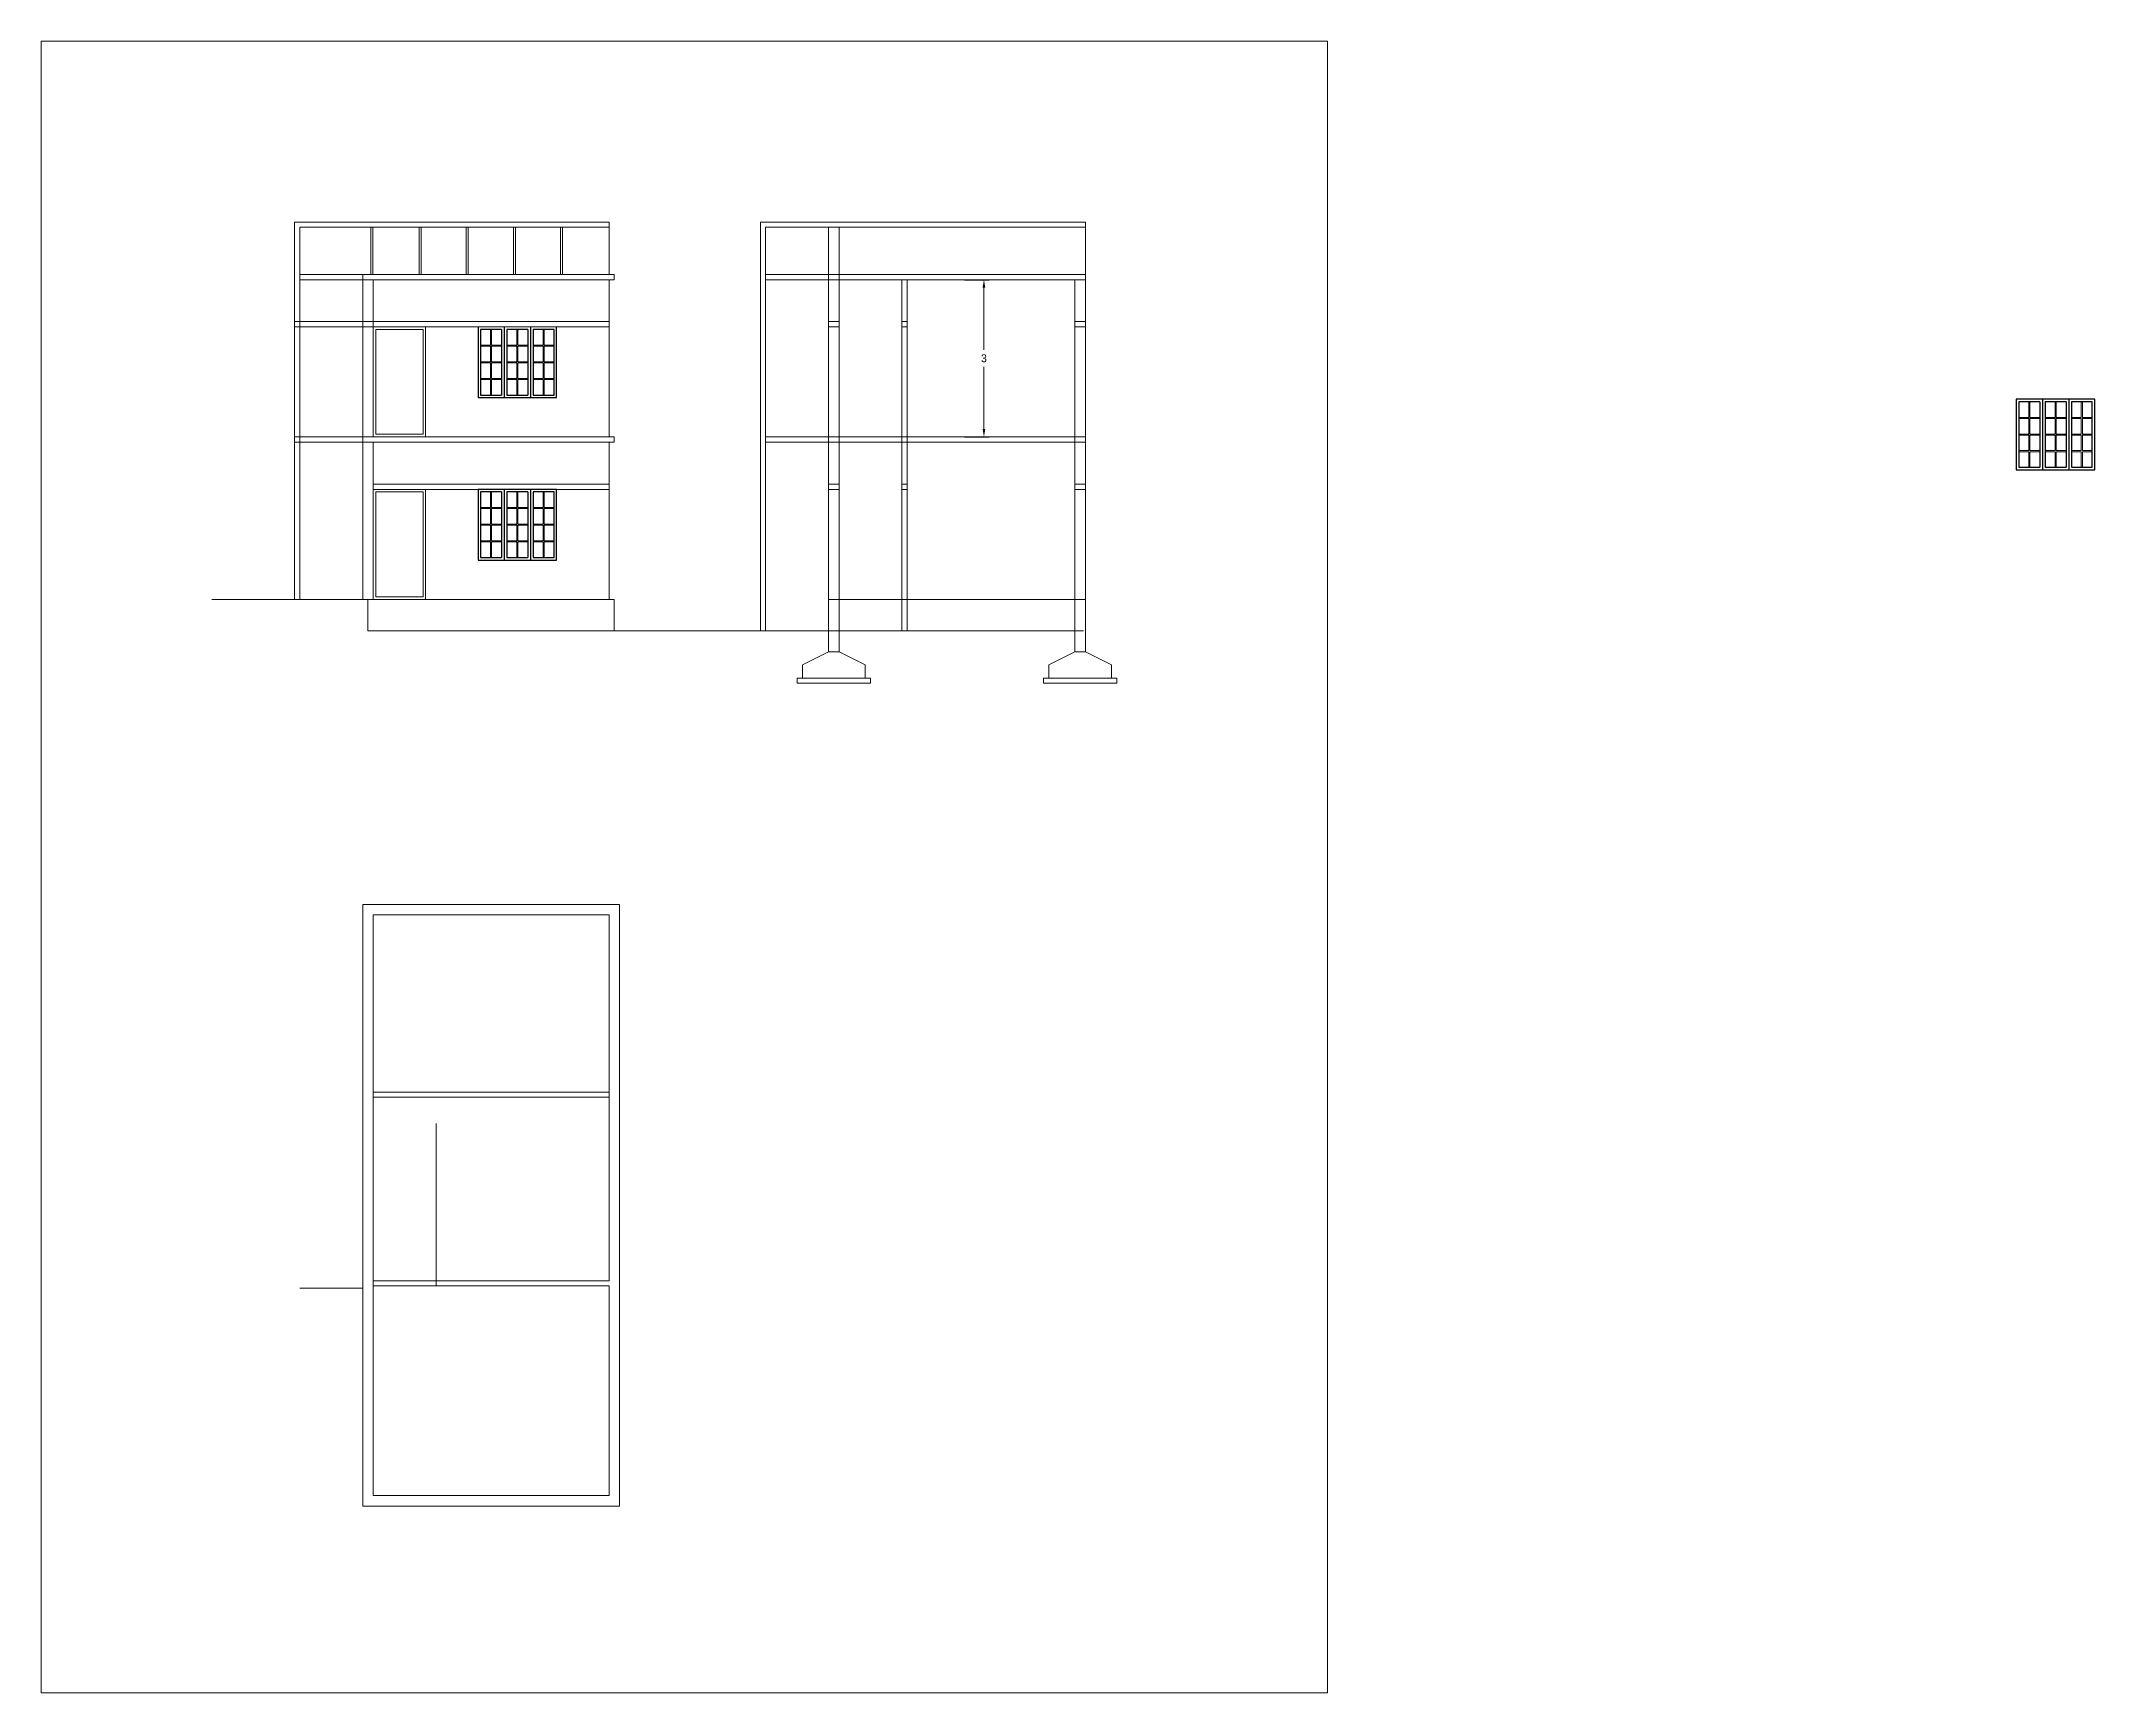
# Model space of a CAD drawing. Header units: inches. Extents: x -100 to 1476, y -184 to 112.
# Drawn here: x 1436.53 to 1475.72, y 50.14 to 81.66 of the extents above; entities that cross this region are included whole.
import ezdxf

# ---------------------------------------------------------------- set-up
doc = ezdxf.new("R2010")
doc.units = ezdxf.units.IN
doc.header["$MEASUREMENT"] = 0
doc.header["$PDMODE"] = 66
doc.dimstyles.get("Standard").update_dxf_attribs({"dimtxt": 0.15, "dimasz": 0.15, "dimexe": 0.1, "dimexo": 0.0625, "dimgap": 0.09, "dimtad": 0, "dimtih": 1, "dimtoh": 1, "dimdec": 4, "dimdsep": 46, "dimtxsty": 'Standard', "dimcen": 0.09, "dimadec": 0, "dimazin": 0, "dimtfac": 1, "dimtdec": 4, "dimtofl": 0, "dimtmove": 0, "dimatfit": 3, "dimfxl": 0, "dimtolj": 1, "dimtzin": 0, "dimlwd": 15, "dimarcsym": 0})

msp = doc.modelspace()

# ---------------------------------------------------------------- blocks, each defined once
blk = doc.blocks.new('*D413')
at = {"color": 0, "linetype": 'ByBlock', "lineweight": -2, "ltscale": 3, "transparency": 16777216}
for p, q in [((1454.149, 77.102), (1454.623, 77.102)), ((1454.149, 74.102), (1454.623, 74.102))]:
    blk.add_line(p, q, dxfattribs=at)
at = {"color": 0, "linetype": 'ByBlock', "lineweight": 15, "ltscale": 3, "transparency": 16777216}
for p, q in [((1454.523, 76.952), (1454.523, 75.767)), ((1454.523, 74.252), (1454.523, 75.437))]:
    blk.add_line(p, q, dxfattribs=at)
at = {"color": 0, "linetype": 'ByBlock', "lineweight": 18, "ltscale": 3, "transparency": 16777216}
for points in [[(1454.548, 76.952), (1454.498, 76.952), (1454.523, 77.102)], [(1454.498, 74.252), (1454.548, 74.252), (1454.523, 74.102)]]:
    blk.add_solid(points, dxfattribs=at)
at = {"layer": 'Defpoints', "color": 0, "linetype": 'ByBlock', "lineweight": 18, "transparency": 16777216}
for p in [(1454.087, 77.102), (1454.087, 74.102), (1454.523, 74.102)]:
    blk.add_point(p, dxfattribs=at)
at = {"color": 0, "linetype": 'ByBlock', "lineweight": 18, "ltscale": 3, "transparency": 16777216, "insert": (1454.523, 75.602), "char_height": 0.15, "attachment_point": 5}
blk.add_mtext('\\A1;3', dxfattribs=at)

# ---------------------------------------------------------------- dimensions: what is measured, and where the dimension line sits
at = {"color": 4, "linetype": 'ByBlock', "lineweight": 18, "ltscale": 3}
dim = msp.add_linear_dim(base=(1454.52251, 74.10213), p1=(1454.08666, 77.10213), p2=(1454.08666, 74.10213), angle=90, dimstyle='Standard', dxfattribs=at)
dim.commit()
dim.dimension.update_dxf_attribs({"geometry": '*D413', "text_midpoint": (1454.52251, 75.60213)})

# ---------------------------------------------------------------- linework, layer by layer
at = {"linetype": 'ByBlock', "lineweight": 18, "ltscale": 3}
for p, q in [((1441.5701, 78.20213), (1441.3701, 78.20213)), ((1441.3701, 71.00213), (1441.3701, 78.20213)), ((1441.4701, 78.10213), (1442.86471, 78.10213)), ((1441.4701, 71.00213), (1441.4701, 78.10213)), ((1441.5701, 78.20213), (1441.6701, 78.20213)), ((1441.6701, 78.20213), (1447.3701, 78.20213)), ((1442.82471, 77.20213), (1442.82471, 78.10213)), ((1442.86471, 77.20213), (1442.86471, 78.10213)), ((1442.86471, 78.10213), (1447.3701, 78.10213)), ((1443.74471, 77.20213), (1443.74471, 78.10213)), ((1443.78471, 77.20213), (1443.78471, 78.10213)), ((1444.64471, 77.20213), (1444.64471, 78.10213)), ((1444.68471, 77.20213), (1444.68471, 78.10213)), ((1445.54471, 77.20213), (1445.54471, 78.10213)), ((1445.58471, 77.20213), (1445.58471, 78.10213)), ((1446.44471, 77.20213), (1446.44471, 78.10213)), ((1446.48471, 77.20213), (1446.48471, 78.10213)), ((1447.3701, 78.10213), (1447.3701, 78.20213)), ((1447.3701, 78.10213), (1447.3701, 78.10213)), ((1447.3701, 78.10213), (1447.3701, 77.20213)), ((1456.45818, 78.20213), (1450.25818, 78.20213)), ((1450.25818, 70.40213), (1450.25818, 78.20213)), ((1456.45818, 78.10213), (1450.35818, 78.10213)), ((1450.35818, 70.40213), (1450.35818, 78.10213)), ((1451.55818, 70.40213), (1451.55818, 78.10213)), ((1451.75818, 70.40213), (1451.75818, 78.10213)), ((1456.45818, 70.40213), (1456.45818, 78.20213)), ((1441.4701, 77.20213), (1447.3701, 77.20213)), ((1442.6701, 77.10213), (1442.6701, 77.20213)), ((1443.8701, 77.20213), (1447.3701, 77.20213)), ((1447.4701, 77.20213), (1447.3701, 77.20213)), ((1447.4701, 77.10213), (1447.4701, 77.20213)), ((1456.45818, 77.20213), (1450.35818, 77.20213)), ((1441.4701, 77.10213), (1447.3701, 77.10213)), ((1442.6701, 71.00213), (1442.6701, 77.10213)), ((1442.6701, 74.10213), (1442.6701, 77.10213)), ((1442.8701, 77.10213), (1442.7701, 77.10213)), ((1442.8701, 74.10213), (1442.8701, 77.10213)), ((1447.3701, 74.10213), (1447.3701, 77.10213)), ((1447.3701, 77.10213), (1447.4701, 77.10213)), ((1456.45818, 77.10213), (1450.35818, 77.10213)), ((1452.95818, 70.40213), (1452.95818, 77.10213)), ((1453.05818, 70.40213), (1453.05818, 77.10213)), ((1456.25818, 70.40213), (1456.25818, 77.10213)), ((1447.3701, 76.30213), (1441.3701, 76.30213)), ((1441.3701, 76.20213), (1443.8701, 76.20213)), ((1447.3701, 76.20213), (1442.8701, 76.20213)), ((1442.9201, 74.15213), (1442.9201, 76.15213)), ((1442.9201, 76.15213), (1443.8201, 76.15213)), ((1443.8201, 76.15213), (1443.8201, 74.15213)), ((1443.8701, 76.20213), (1443.8701, 74.10213)), ((1443.8701, 76.20213), (1447.3701, 76.20213)), ((1444.8701, 76.20213), (1446.3701, 76.20213)), ((1445.1101, 76.15213), (1445.1101, 75.85463)), ((1445.1301, 76.15213), (1445.1301, 75.85463)), ((1445.6101, 76.15213), (1445.6101, 75.85463)), ((1445.6301, 76.15213), (1445.6301, 75.85463)), ((1446.1101, 76.15213), (1446.1101, 75.85463)), ((1446.1301, 76.15213), (1446.1301, 75.85463)), ((1451.75818, 76.30213), (1451.55818, 76.30213)), ((1451.75818, 76.20213), (1451.55818, 76.20213)), ((1453.05818, 76.30213), (1452.95818, 76.30213)), ((1453.05818, 76.20213), (1452.95818, 76.20213)), ((1456.45818, 76.30213), (1456.25818, 76.30213)), ((1456.45818, 76.20213), (1456.25818, 76.20213)), ((1444.9201, 75.85463), (1445.1101, 75.85463)), ((1444.9201, 75.83463), (1445.1101, 75.83463)), ((1445.1101, 75.83463), (1445.1101, 75.53713)), ((1445.1301, 75.85463), (1445.3201, 75.85463)), ((1445.1301, 75.83463), (1445.1301, 75.53713)), ((1445.1301, 75.83463), (1445.3201, 75.83463)), ((1445.4201, 75.85463), (1445.6101, 75.85463)), ((1445.4201, 75.83463), (1445.6101, 75.83463)), ((1445.6101, 75.83463), (1445.6101, 75.53713)), ((1445.6301, 75.85463), (1445.8201, 75.85463)), ((1445.6301, 75.83463), (1445.6301, 75.53713)), ((1445.6301, 75.83463), (1445.8201, 75.83463)), ((1445.9201, 75.85463), (1446.1101, 75.85463)), ((1445.9201, 75.83463), (1446.1101, 75.83463)), ((1446.1101, 75.83463), (1446.1101, 75.53713)), ((1446.1301, 75.85463), (1446.3201, 75.85463)), ((1446.1301, 75.83463), (1446.1301, 75.53713)), ((1446.1301, 75.83463), (1446.3201, 75.83463)), ((1444.9201, 75.53713), (1445.1101, 75.53713)), ((1444.9201, 75.51713), (1445.1101, 75.51713)), ((1445.1101, 75.51713), (1445.1101, 75.21963)), ((1445.1301, 75.53713), (1445.3201, 75.53713)), ((1445.1301, 75.51713), (1445.1301, 75.21963)), ((1445.1301, 75.51713), (1445.3201, 75.51713)), ((1445.4201, 75.53713), (1445.6101, 75.53713)), ((1445.4201, 75.51713), (1445.6101, 75.51713)), ((1445.6101, 75.51713), (1445.6101, 75.21963)), ((1445.6301, 75.53713), (1445.8201, 75.53713)), ((1445.6301, 75.51713), (1445.6301, 75.21963)), ((1445.6301, 75.51713), (1445.8201, 75.51713)), ((1445.9201, 75.53713), (1446.1101, 75.53713)), ((1445.9201, 75.51713), (1446.1101, 75.51713)), ((1446.1101, 75.51713), (1446.1101, 75.21963)), ((1446.1301, 75.53713), (1446.3201, 75.53713)), ((1446.1301, 75.51713), (1446.1301, 75.21963)), ((1446.1301, 75.51713), (1446.3201, 75.51713)), ((1445.1101, 75.21963), (1444.9201, 75.21963)), ((1445.1101, 75.19963), (1444.9201, 75.19963)), ((1445.1101, 75.19963), (1445.1101, 74.90213)), ((1445.3201, 75.21963), (1445.1301, 75.21963)), ((1445.1301, 75.19963), (1445.1301, 74.90213)), ((1445.3201, 75.19963), (1445.1301, 75.19963)), ((1445.6101, 75.21963), (1445.4201, 75.21963)), ((1445.6101, 75.19963), (1445.4201, 75.19963)), ((1445.6101, 75.19963), (1445.6101, 74.90213)), ((1445.8201, 75.21963), (1445.6301, 75.21963)), ((1445.6301, 75.19963), (1445.6301, 74.90213)), ((1445.8201, 75.19963), (1445.6301, 75.19963)), ((1446.1101, 75.21963), (1445.9201, 75.21963)), ((1446.1101, 75.19963), (1445.9201, 75.19963)), ((1446.1101, 75.19963), (1446.1101, 74.90213)), ((1446.3201, 75.21963), (1446.1301, 75.21963)), ((1446.1301, 75.19963), (1446.1301, 74.90213)), ((1446.3201, 75.19963), (1446.1301, 75.19963)), ((1474.27117, 74.47534), (1474.46117, 74.47534)), ((1474.46117, 74.77284), (1474.46117, 74.47534)), ((1474.48117, 74.77284), (1474.48117, 74.47534)), ((1474.48117, 74.47534), (1474.67117, 74.47534)), ((1474.77117, 74.47534), (1474.96117, 74.47534)), ((1474.96117, 74.77284), (1474.96117, 74.47534)), ((1474.98117, 74.77284), (1474.98117, 74.47534)), ((1474.98117, 74.47534), (1475.17117, 74.47534)), ((1475.27117, 74.47534), (1475.46117, 74.47534)), ((1475.46117, 74.77284), (1475.46117, 74.47534)), ((1475.48117, 74.77284), (1475.48117, 74.47534)), ((1475.48117, 74.47534), (1475.67117, 74.47534)), ((1441.3701, 74.10213), (1447.3701, 74.10213)), ((1447.3701, 74.10213), (1442.8701, 74.10213)), ((1443.8201, 74.15213), (1442.9201, 74.15213)), ((1443.8701, 74.10213), (1447.3701, 74.10213)), ((1447.4701, 74.10213), (1447.3701, 74.10213)), ((1447.4701, 74.00213), (1447.4701, 74.10213)), ((1456.45818, 74.10213), (1450.35818, 74.10213)), ((1474.27117, 74.45534), (1474.46117, 74.45534)), ((1474.27117, 74.15784), (1474.46117, 74.15784)), ((1474.27117, 74.13784), (1474.46117, 74.13784)), ((1474.46117, 74.45534), (1474.46117, 74.15784)), ((1474.46117, 74.13784), (1474.46117, 73.84034)), ((1474.48117, 74.45534), (1474.67117, 74.45534)), ((1474.48117, 74.45534), (1474.48117, 74.15784)), ((1474.48117, 74.15784), (1474.67117, 74.15784)), ((1474.48117, 74.13784), (1474.67117, 74.13784)), ((1474.48117, 74.13784), (1474.48117, 73.84034)), ((1474.77117, 74.45534), (1474.96117, 74.45534)), ((1474.77117, 74.15784), (1474.96117, 74.15784)), ((1474.77117, 74.13784), (1474.96117, 74.13784)), ((1474.96117, 74.45534), (1474.96117, 74.15784)), ((1474.96117, 74.13784), (1474.96117, 73.84034)), ((1474.98117, 74.45534), (1475.17117, 74.45534)), ((1474.98117, 74.45534), (1474.98117, 74.15784)), ((1474.98117, 74.15784), (1475.17117, 74.15784)), ((1474.98117, 74.13784), (1475.17117, 74.13784)), ((1474.98117, 74.13784), (1474.98117, 73.84034)), ((1475.27117, 74.45534), (1475.46117, 74.45534)), ((1475.27117, 74.15784), (1475.46117, 74.15784)), ((1475.27117, 74.13784), (1475.46117, 74.13784)), ((1475.46117, 74.45534), (1475.46117, 74.15784)), ((1475.46117, 74.13784), (1475.46117, 73.84034)), ((1475.48117, 74.45534), (1475.67117, 74.45534)), ((1475.48117, 74.45534), (1475.48117, 74.15784)), ((1475.48117, 74.15784), (1475.67117, 74.15784)), ((1475.48117, 74.13784), (1475.67117, 74.13784)), ((1475.48117, 74.13784), (1475.48117, 73.84034)), ((1442.8701, 74.00213), (1441.3701, 74.00213)), ((1442.8701, 71.00213), (1442.8701, 74.00213)), ((1442.8701, 74.00213), (1447.3701, 74.00213)), ((1447.3701, 71.00213), (1447.3701, 74.00213)), ((1447.3701, 74.00213), (1447.4701, 74.00213)), ((1456.45818, 74.00213), (1450.35818, 74.00213)), ((1474.46117, 73.84034), (1474.27117, 73.84034)), ((1474.46117, 73.82034), (1474.27117, 73.82034)), ((1474.46117, 73.82034), (1474.46117, 73.52284)), ((1474.67117, 73.84034), (1474.48117, 73.84034)), ((1474.48117, 73.82034), (1474.48117, 73.52284)), ((1474.67117, 73.82034), (1474.48117, 73.82034)), ((1474.96117, 73.84034), (1474.77117, 73.84034)), ((1474.96117, 73.82034), (1474.77117, 73.82034)), ((1474.96117, 73.82034), (1474.96117, 73.52284)), ((1475.17117, 73.84034), (1474.98117, 73.84034)), ((1474.98117, 73.82034), (1474.98117, 73.52284)), ((1475.17117, 73.82034), (1474.98117, 73.82034)), ((1475.46117, 73.84034), (1475.27117, 73.84034)), ((1475.46117, 73.82034), (1475.27117, 73.82034)), ((1475.46117, 73.82034), (1475.46117, 73.52284)), ((1475.67117, 73.84034), (1475.48117, 73.84034)), ((1475.67117, 73.82034), (1475.48117, 73.82034)), ((1475.48117, 73.82034), (1475.48117, 73.52284)), ((1447.3701, 73.20213), (1442.8701, 73.20213)), ((1447.3701, 73.10213), (1442.8701, 73.10213)), ((1442.8701, 73.10213), (1443.8701, 73.10213)), ((1442.9201, 71.05213), (1442.9201, 73.05213)), ((1442.9201, 73.05213), (1443.8201, 73.05213)), ((1443.8201, 73.05213), (1443.8201, 71.05213)), ((1443.8701, 73.10213), (1443.8701, 71.00213)), ((1443.8701, 73.10213), (1447.3701, 73.10213)), ((1444.8701, 73.10213), (1446.3701, 73.10213)), ((1445.1101, 73.05213), (1445.1101, 72.75463)), ((1445.1301, 73.05213), (1445.1301, 72.75463)), ((1445.6101, 73.05213), (1445.6101, 72.75463)), ((1445.6301, 73.05213), (1445.6301, 72.75463)), ((1446.1101, 73.05213), (1446.1101, 72.75463)), ((1446.1301, 73.05213), (1446.1301, 72.75463)), ((1451.75818, 73.20213), (1451.55818, 73.20213)), ((1451.75818, 73.10213), (1451.55818, 73.10213)), ((1453.05818, 73.20213), (1452.95818, 73.20213)), ((1453.05818, 73.10213), (1452.95818, 73.10213)), ((1456.45818, 73.20213), (1456.25818, 73.20213)), ((1456.45818, 73.10213), (1456.25818, 73.10213)), ((1444.9201, 72.75463), (1445.1101, 72.75463)), ((1444.9201, 72.73463), (1445.1101, 72.73463)), ((1445.1101, 72.73463), (1445.1101, 72.43713)), ((1445.1301, 72.75463), (1445.3201, 72.75463)), ((1445.1301, 72.73463), (1445.1301, 72.43713)), ((1445.1301, 72.73463), (1445.3201, 72.73463)), ((1445.4201, 72.75463), (1445.6101, 72.75463)), ((1445.4201, 72.73463), (1445.6101, 72.73463)), ((1445.6101, 72.73463), (1445.6101, 72.43713)), ((1445.6301, 72.75463), (1445.8201, 72.75463)), ((1445.6301, 72.73463), (1445.6301, 72.43713)), ((1445.6301, 72.73463), (1445.8201, 72.73463)), ((1445.9201, 72.75463), (1446.1101, 72.75463)), ((1445.9201, 72.73463), (1446.1101, 72.73463)), ((1446.1101, 72.73463), (1446.1101, 72.43713)), ((1446.1301, 72.75463), (1446.3201, 72.75463)), ((1446.1301, 72.73463), (1446.1301, 72.43713)), ((1446.1301, 72.73463), (1446.3201, 72.73463)), ((1444.9201, 72.43713), (1445.1101, 72.43713)), ((1444.9201, 72.41713), (1445.1101, 72.41713)), ((1445.1101, 72.11963), (1444.9201, 72.11963)), ((1445.1101, 72.41713), (1445.1101, 72.11963)), ((1445.1301, 72.43713), (1445.3201, 72.43713)), ((1445.1301, 72.41713), (1445.1301, 72.11963)), ((1445.1301, 72.41713), (1445.3201, 72.41713)), ((1445.3201, 72.11963), (1445.1301, 72.11963)), ((1445.4201, 72.43713), (1445.6101, 72.43713)), ((1445.4201, 72.41713), (1445.6101, 72.41713)), ((1445.6101, 72.11963), (1445.4201, 72.11963)), ((1445.6101, 72.41713), (1445.6101, 72.11963)), ((1445.6301, 72.43713), (1445.8201, 72.43713)), ((1445.6301, 72.41713), (1445.6301, 72.11963)), ((1445.6301, 72.41713), (1445.8201, 72.41713)), ((1445.8201, 72.11963), (1445.6301, 72.11963)), ((1445.9201, 72.43713), (1446.1101, 72.43713)), ((1445.9201, 72.41713), (1446.1101, 72.41713)), ((1446.1101, 72.11963), (1445.9201, 72.11963)), ((1446.1101, 72.41713), (1446.1101, 72.11963)), ((1446.1301, 72.43713), (1446.3201, 72.43713)), ((1446.1301, 72.41713), (1446.1301, 72.11963)), ((1446.1301, 72.41713), (1446.3201, 72.41713)), ((1446.3201, 72.11963), (1446.1301, 72.11963)), ((1445.1101, 72.09963), (1444.9201, 72.09963)), ((1445.1101, 72.09963), (1445.1101, 71.80213)), ((1445.1301, 72.09963), (1445.1301, 71.80213)), ((1445.3201, 72.09963), (1445.1301, 72.09963)), ((1445.6101, 72.09963), (1445.4201, 72.09963)), ((1445.6101, 72.09963), (1445.6101, 71.80213)), ((1445.6301, 72.09963), (1445.6301, 71.80213)), ((1445.8201, 72.09963), (1445.6301, 72.09963)), ((1446.1101, 72.09963), (1445.9201, 72.09963)), ((1446.1101, 72.09963), (1446.1101, 71.80213)), ((1446.1301, 72.09963), (1446.1301, 71.80213)), ((1446.3201, 72.09963), (1446.1301, 72.09963)), ((1441.6701, 71.00213), (1439.79237, 71.00213)), ((1447.3701, 71.00213), (1441.6701, 71.00213)), ((1441.6701, 71.00213), (1442.8701, 71.00213)), ((1442.8701, 71.00213), (1442.7701, 71.00213)), ((1442.7701, 71.00213), (1442.7701, 70.40213)), ((1443.8201, 71.05213), (1442.9201, 71.05213)), ((1443.8701, 71.00213), (1447.3701, 71.00213)), ((1447.3701, 71.00213), (1447.4701, 71.00213)), ((1447.4701, 71.00213), (1447.4701, 70.40213)), ((1451.55818, 71.00213), (1454.05825, 71.00213)), ((1456.45818, 71.00213), (1451.75818, 71.00213)), ((1442.7701, 70.40213), (1447.4701, 70.40213)), ((1447.4701, 70.40213), (1455.29347, 70.40213)), ((1451.38179, 70.40213), (1451.38179, 70.40213)), ((1455.29347, 70.40213), (1455.29347, 70.40213)), ((1455.29347, 70.40213), (1456.42004, 70.40213)), ((1451.05818, 69.50213), (1450.95818, 69.50213)), ((1450.95818, 69.50213), (1450.95818, 69.40213)), ((1452.35818, 69.40213), (1450.95818, 69.40213)), ((1452.25818, 69.50213), (1452.35818, 69.50213)), ((1452.35818, 69.50213), (1452.35818, 69.40213)), ((1455.75818, 69.50213), (1455.65818, 69.50213)), ((1455.65818, 69.50213), (1455.65818, 69.40213)), ((1457.05818, 69.40213), (1455.65818, 69.40213)), ((1456.95818, 69.50213), (1457.05818, 69.50213)), ((1457.05818, 69.50213), (1457.05818, 69.40213)), ((1447.5701, 65.18213), (1442.6701, 65.18213)), ((1442.6701, 65.18213), (1442.6701, 64.18213)), ((1447.5701, 53.70213), (1447.5701, 65.18213)), ((1442.8701, 53.90213), (1442.8701, 64.98213)), ((1447.3701, 64.98213), (1442.8701, 64.98213)), ((1447.3701, 61.10213), (1447.3701, 64.98213)), ((1447.3701, 58.00213), (1447.3701, 64.98213)), ((1442.6701, 53.70213), (1442.6701, 64.18213)), ((1447.5701, 53.70213), (1447.5701, 64.18213)), ((1447.3701, 61.60213), (1442.8701, 61.60213)), ((1447.3701, 61.50213), (1442.8701, 61.50213)), ((1444.0701, 57.90213), (1444.0701, 61.00213)), ((1447.3701, 58.00213), (1442.8701, 58.00213)), ((1442.6701, 57.86195), (1441.4701, 57.86195)), ((1447.3701, 57.90213), (1442.8701, 57.90213)), ((1442.8701, 57.90213), (1444.0701, 57.90213)), ((1447.3701, 53.90213), (1447.3701, 57.90213)), ((1447.5701, 53.70213), (1442.6701, 53.70213)), ((1447.3701, 53.90213), (1442.8701, 53.90213))]:
    msp.add_line(p, q, dxfattribs=at)
at = {"color": 0}
for p, q in [((1444.8701, 76.20213), (1444.8701, 74.85213)), ((1444.8701, 76.20213), (1444.8701, 74.85213)), ((1445.3201, 76.15213), (1444.9201, 76.15213)), ((1444.9201, 76.15213), (1444.9201, 74.90213)), ((1445.3201, 76.15213), (1444.9201, 76.15213)), ((1444.9201, 76.15213), (1444.9201, 74.90213)), ((1445.3201, 76.15213), (1445.3201, 74.90213)), ((1445.3201, 76.15213), (1445.3201, 74.90213)), ((1445.3701, 76.20213), (1445.3701, 74.85213)), ((1445.3701, 76.20213), (1445.3701, 74.85213)), ((1445.8201, 76.15213), (1445.4201, 76.15213)), ((1445.4201, 76.15213), (1445.4201, 74.90213)), ((1445.8201, 76.15213), (1445.4201, 76.15213)), ((1445.4201, 76.15213), (1445.4201, 74.90213)), ((1445.8201, 76.15213), (1445.8201, 74.90213)), ((1445.8201, 76.15213), (1445.8201, 74.90213)), ((1445.8701, 76.20213), (1445.8701, 74.85213)), ((1445.8701, 76.20213), (1445.8701, 74.85213)), ((1446.3201, 76.15213), (1445.9201, 76.15213)), ((1445.9201, 76.15213), (1445.9201, 74.90213)), ((1446.3201, 76.15213), (1445.9201, 76.15213)), ((1445.9201, 76.15213), (1445.9201, 74.90213)), ((1446.3201, 74.90213), (1446.3201, 76.15213)), ((1446.3201, 74.90213), (1446.3201, 76.15213)), ((1446.3701, 74.85213), (1446.3701, 76.20213)), ((1446.3701, 74.85213), (1446.3701, 76.20213)), ((1444.8701, 74.85213), (1446.3701, 74.85213)), ((1444.8701, 74.85213), (1446.3701, 74.85213)), ((1444.9201, 74.90213), (1445.3201, 74.90213)), ((1444.9201, 74.90213), (1445.3201, 74.90213)), ((1445.4201, 74.90213), (1445.8201, 74.90213)), ((1445.4201, 74.90213), (1445.8201, 74.90213)), ((1445.9201, 74.90213), (1446.3201, 74.90213)), ((1445.9201, 74.90213), (1446.3201, 74.90213)), ((1475.72117, 74.82284), (1474.22117, 74.82284)), ((1474.22117, 74.82284), (1474.22117, 73.47284)), ((1475.72117, 74.82284), (1474.22117, 74.82284)), ((1474.22117, 74.82284), (1474.22117, 73.47284)), ((1474.67117, 74.77284), (1474.27117, 74.77284)), ((1474.27117, 74.77284), (1474.27117, 73.52284)), ((1474.67117, 74.77284), (1474.27117, 74.77284)), ((1474.27117, 74.77284), (1474.27117, 73.52284)), ((1474.67117, 74.77284), (1474.67117, 73.52284)), ((1474.67117, 74.77284), (1474.67117, 73.52284)), ((1474.72117, 74.82284), (1474.72117, 73.47284)), ((1474.72117, 74.82284), (1474.72117, 73.47284)), ((1475.17117, 74.77284), (1474.77117, 74.77284)), ((1474.77117, 74.77284), (1474.77117, 73.52284)), ((1475.17117, 74.77284), (1474.77117, 74.77284)), ((1474.77117, 74.77284), (1474.77117, 73.52284)), ((1475.17117, 74.77284), (1475.17117, 73.52284)), ((1475.17117, 74.77284), (1475.17117, 73.52284)), ((1475.22117, 74.82284), (1475.22117, 73.47284)), ((1475.22117, 74.82284), (1475.22117, 73.47284)), ((1475.67117, 74.77284), (1475.27117, 74.77284)), ((1475.27117, 74.77284), (1475.27117, 73.52284)), ((1475.67117, 74.77284), (1475.27117, 74.77284)), ((1475.27117, 74.77284), (1475.27117, 73.52284)), ((1475.67117, 73.52284), (1475.67117, 74.77284)), ((1475.67117, 73.52284), (1475.67117, 74.77284)), ((1475.72117, 73.47284), (1475.72117, 74.82284)), ((1475.72117, 73.47284), (1475.72117, 74.82284)), ((1474.22117, 73.47284), (1475.72117, 73.47284)), ((1474.22117, 73.47284), (1475.72117, 73.47284)), ((1474.27117, 73.52284), (1474.67117, 73.52284)), ((1474.27117, 73.52284), (1474.67117, 73.52284)), ((1474.77117, 73.52284), (1475.17117, 73.52284)), ((1474.77117, 73.52284), (1475.17117, 73.52284)), ((1475.27117, 73.52284), (1475.67117, 73.52284)), ((1475.27117, 73.52284), (1475.67117, 73.52284)), ((1446.3701, 73.10213), (1444.8701, 73.10213)), ((1444.8701, 73.10213), (1444.8701, 71.75213)), ((1446.3701, 73.10213), (1444.8701, 73.10213)), ((1444.8701, 73.10213), (1444.8701, 71.75213)), ((1445.3201, 73.05213), (1444.9201, 73.05213)), ((1444.9201, 73.05213), (1444.9201, 71.80213)), ((1445.3201, 73.05213), (1444.9201, 73.05213)), ((1444.9201, 73.05213), (1444.9201, 71.80213)), ((1445.3201, 73.05213), (1445.3201, 71.80213)), ((1445.3201, 73.05213), (1445.3201, 71.80213)), ((1445.3701, 73.10213), (1445.3701, 71.75213)), ((1445.3701, 73.10213), (1445.3701, 71.75213)), ((1445.8201, 73.05213), (1445.4201, 73.05213)), ((1445.4201, 73.05213), (1445.4201, 71.80213)), ((1445.8201, 73.05213), (1445.4201, 73.05213)), ((1445.4201, 73.05213), (1445.4201, 71.80213)), ((1445.8201, 73.05213), (1445.8201, 71.80213)), ((1445.8201, 73.05213), (1445.8201, 71.80213)), ((1445.8701, 73.10213), (1445.8701, 71.75213)), ((1445.8701, 73.10213), (1445.8701, 71.75213)), ((1446.3201, 73.05213), (1445.9201, 73.05213)), ((1445.9201, 73.05213), (1445.9201, 71.80213)), ((1446.3201, 73.05213), (1445.9201, 73.05213)), ((1445.9201, 73.05213), (1445.9201, 71.80213)), ((1446.3201, 71.80213), (1446.3201, 73.05213)), ((1446.3201, 71.80213), (1446.3201, 73.05213)), ((1446.3701, 71.75213), (1446.3701, 73.10213)), ((1446.3701, 71.75213), (1446.3701, 73.10213)), ((1444.8701, 71.75213), (1446.3701, 71.75213)), ((1444.8701, 71.75213), (1446.3701, 71.75213)), ((1444.9201, 71.80213), (1445.3201, 71.80213)), ((1444.9201, 71.80213), (1445.3201, 71.80213)), ((1445.4201, 71.80213), (1445.8201, 71.80213)), ((1445.4201, 71.80213), (1445.8201, 71.80213)), ((1445.9201, 71.80213), (1446.3201, 71.80213)), ((1445.9201, 71.80213), (1446.3201, 71.80213))]:
    msp.add_line(p, q, dxfattribs=at)
at = {"color": 0, "linetype": 'ByBlock', "lineweight": 18, "ltscale": 0.0008}
for p, q in [((1451.55818, 71.00213), (1451.55818, 70.00213)), ((1451.75818, 71.00213), (1451.75818, 70.00213)), ((1456.25818, 71.00213), (1456.25818, 70.00213)), ((1456.45818, 71.00213), (1456.45818, 70.00213)), ((1451.55818, 70.00213), (1451.05818, 69.75213)), ((1451.55818, 70.00213), (1451.75818, 70.00213)), ((1451.75818, 70.00213), (1452.25818, 69.75213)), ((1456.25818, 70.00213), (1455.75818, 69.75213)), ((1456.25818, 70.00213), (1456.45818, 70.00213)), ((1456.45818, 70.00213), (1456.95818, 69.75213)), ((1451.05818, 69.75213), (1451.05818, 69.50213)), ((1451.05818, 69.50213), (1452.25818, 69.50213)), ((1452.25818, 69.75213), (1452.25818, 69.50213)), ((1455.75818, 69.75213), (1455.75818, 69.50213)), ((1455.75818, 69.50213), (1456.95818, 69.50213)), ((1455.75818, 69.50213), (1456.95818, 69.50213)), ((1456.95818, 69.75213), (1456.95818, 69.50213))]:
    msp.add_line(p, q, dxfattribs=at)
at = {"color": 4, "linetype": 'ByBlock', "lineweight": 18, "ltscale": 3}
msp.add_lwpolyline([(1436.53266, 81.6552), (1461.07894, 81.6552), (1461.07894, 50.13743), (1436.53266, 50.13743)], close=True, dxfattribs=at)

msp.set_redraw_order([(e.dxf.handle, doc.entitydb.next_handle()) for e in msp.query("TEXT MTEXT ATTDEF DIMENSION ARC_DIMENSION")])  # texts and dimensions are drawn at this point

doc.saveas('drawing.dxf')
